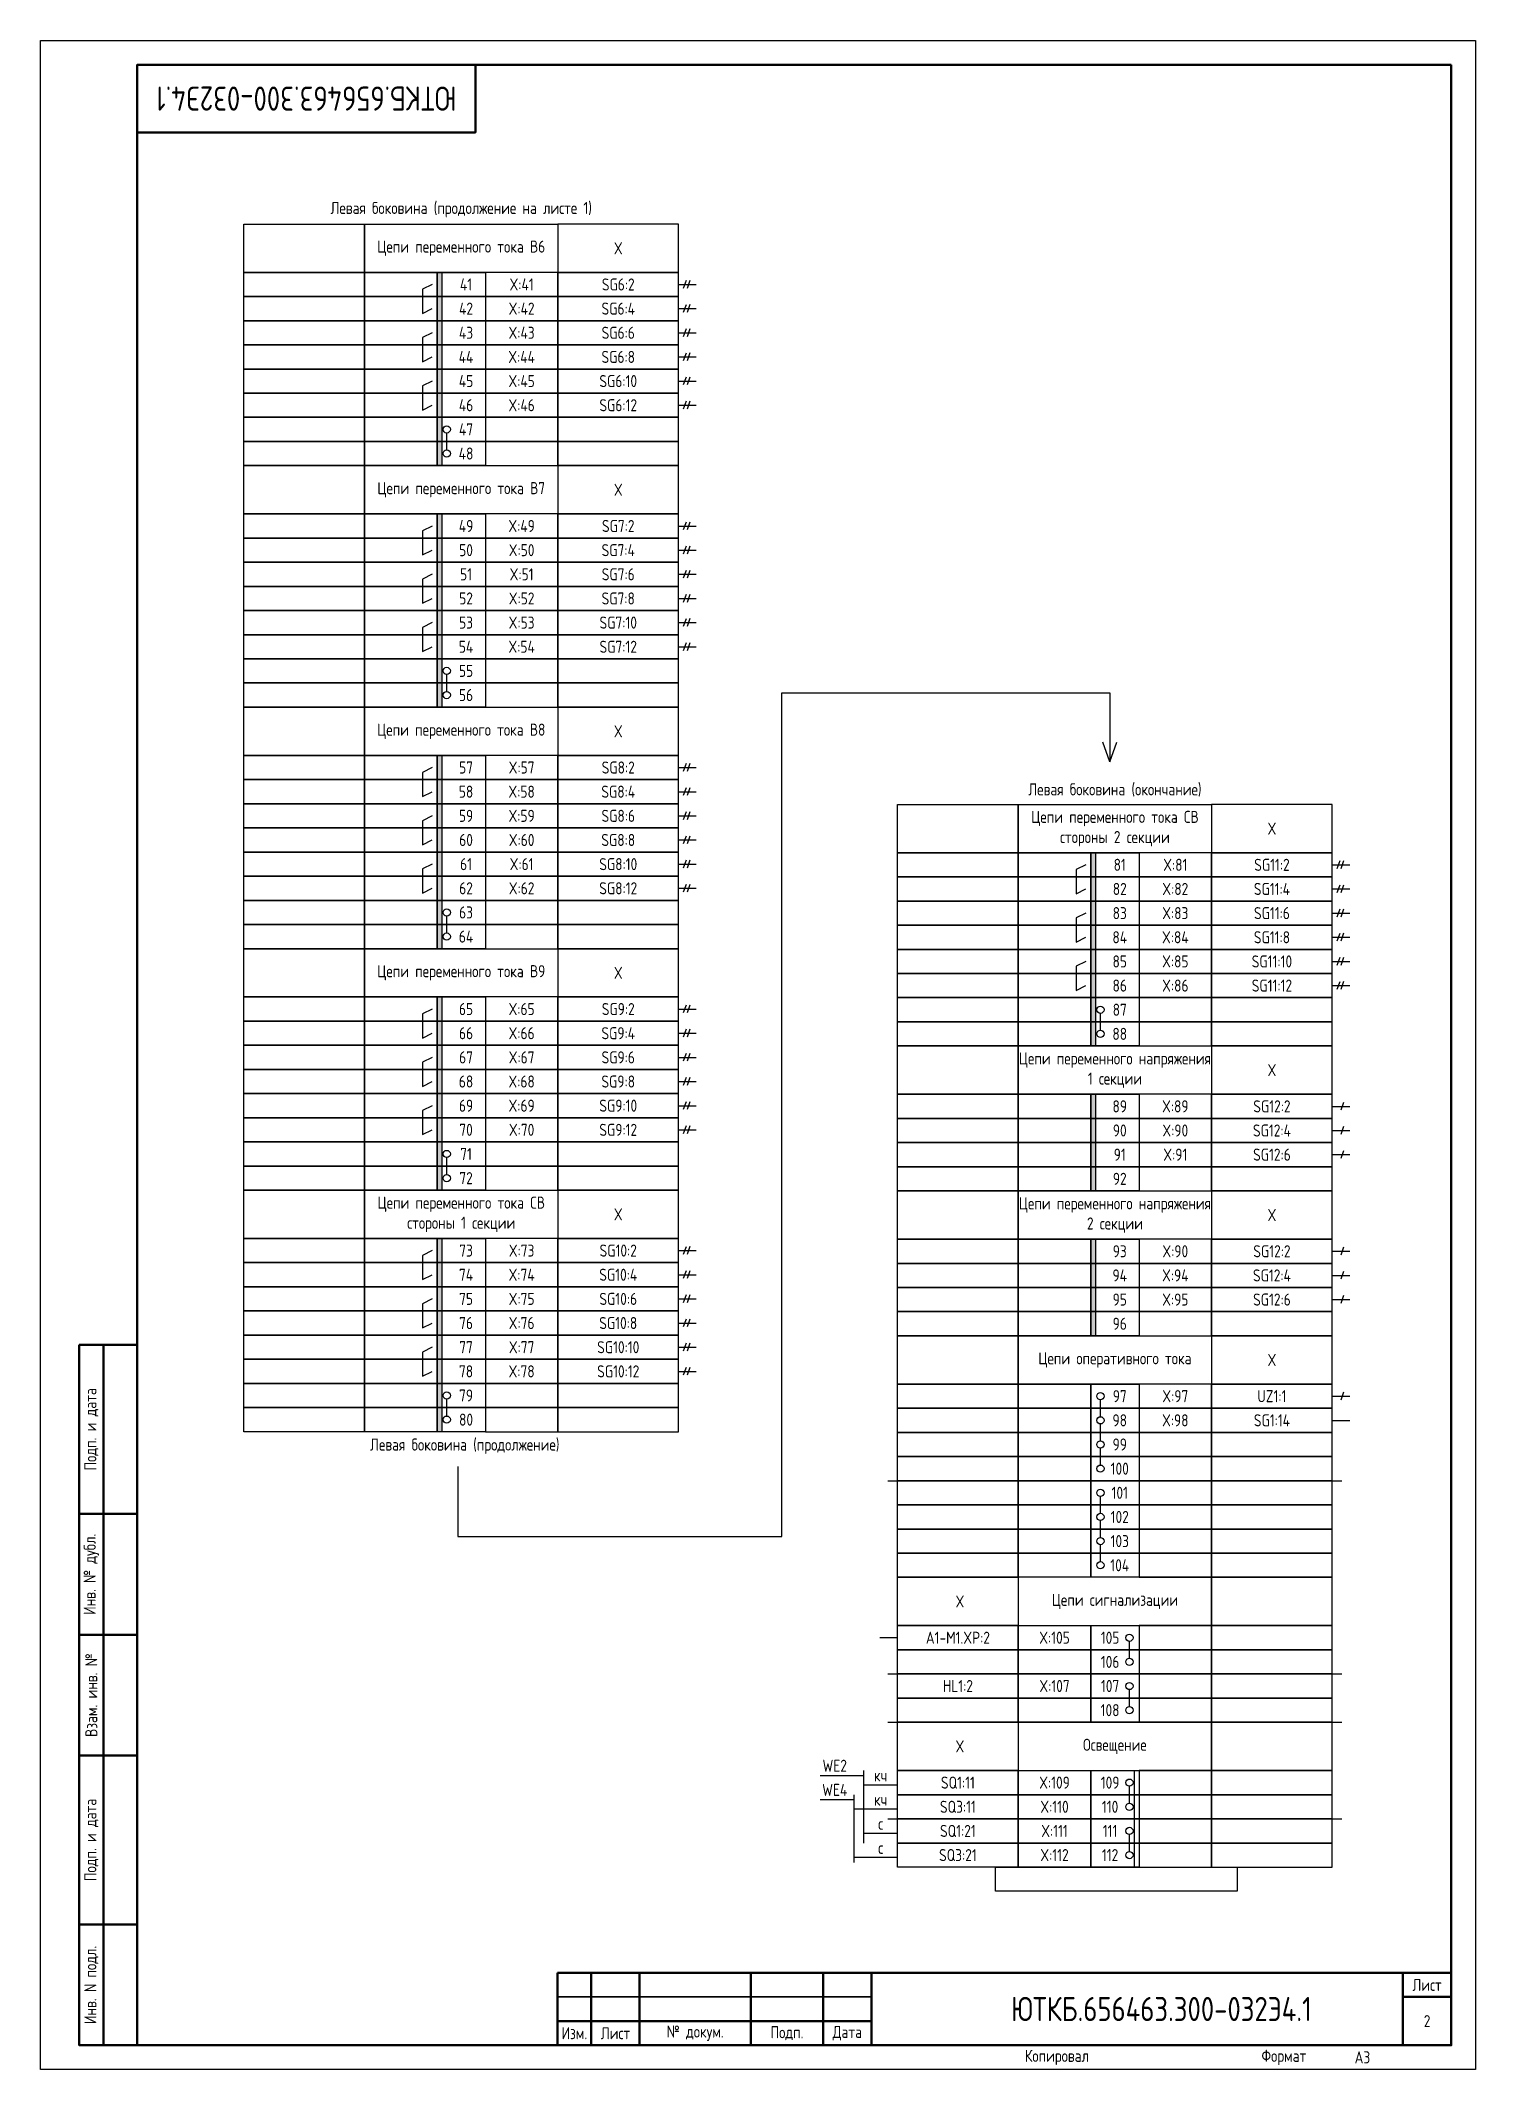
# Model space of a CAD drawing. Header units: millimetres. Extents: x -840 to 2694, y 0 to 584.
# Drawn here: x 2397 to 2694, y -0.1 to 419.9 of the extents above; entities that cross this region are included whole.
import ezdxf

# ---------------------------------------------------------------- set-up
doc = ezdxf.new("R2010")
doc.units = ezdxf.units.MM
doc.styles.add('Gost_type_A', font='GOST_0.TTF')

msp = doc.modelspace()

# ---------------------------------------------------------------- texts
at = {"insert": (2452, 407.95), "char_height": 5, "width": 70, "attachment_point": 5, "rotation": 180, "style": 'Gost_type_A'}
msp.add_mtext('ЮТКБ.656463.300-032Э4.1', dxfattribs=at)
at = {"style": 'Gost_type_A'}
for s, insert, char_height, width, attachment_point in [('Левая боковина (продолжение на листе 1)', (2484.07, 384.96), 2.5, 90, 5), ('Цепи переменного тока В6', (2484.07, 376.96), 2.5, 40, 5), ('X', (2516.57, 376.96), 2.5, 25, 5), ('SG6:2', (2516.57, 369.46), 2.5, 25, 5), ('SG6:4', (2516.57, 364.46), 2.5, 25, 5), ('SG6:6', (2516.57, 359.46), 2.5, 25, 5), ('SG6:8', (2516.57, 354.46), 2.5, 25, 5), ('SG6:10', (2516.57, 349.46), 2.5, 25, 5), ('SG6:12', (2516.57, 344.46), 2.5, 25, 5), ('Цепи переменного тока В7', (2484.07, 326.96), 2.5, 40, 5), ('X', (2516.57, 326.96), 2.5, 25, 5), ('SG7:2', (2516.57, 319.46), 2.5, 25, 5), ('SG7:4', (2516.57, 314.46), 2.5, 25, 5), ('SG7:6', (2516.57, 309.46), 2.5, 25, 5), ('SG7:8', (2516.57, 304.46), 2.5, 25, 5), ('SG7:10', (2516.57, 299.46), 2.5, 25, 5), ('SG7:12', (2516.57, 294.46), 2.5, 25, 5), ('Цепи переменного тока В8', (2484.07, 276.96), 2.5, 40, 5), ('X', (2516.57, 276.96), 2.5, 25, 5), ('SG8:2', (2516.57, 269.46), 2.5, 25, 5), ('SG8:4', (2516.57, 264.46), 2.5, 25, 5), ('Левая боковина (окончание)', (2619.38, 264.82), 2.5, 90, 5), ('SG8:6', (2516.57, 259.46), 2.5, 25, 5), ('Цепи переменного тока СВ\\Pстороны 2 секции', (2619.38, 256.82), 2.5, 40, 5), ('X', (2651.88, 256.82), 2.5, 25, 5), ('SG8:8', (2516.57, 254.46), 2.5, 25, 5), ('SG8:10', (2516.57, 249.46), 2.5, 25, 5), ('SG11:2', (2651.88, 249.32), 2.5, 25, 5), ('SG8:12', (2516.57, 244.46), 2.5, 25, 5), ('SG11:4', (2651.88, 244.32), 2.5, 25, 5), ('SG11:6', (2651.88, 239.32), 2.5, 25, 5), ('SG11:8', (2651.88, 234.32), 2.5, 25, 5), ('Цепи переменного тока В9 ', (2484.07, 226.96), 2.5, 40, 5), ('X', (2516.57, 226.96), 2.5, 25, 5), ('SG11:10', (2651.88, 229.32), 2.5, 25, 5), ('SG11:12', (2651.88, 224.32), 2.5, 25, 5), ('SG9:2', (2516.57, 219.46), 2.5, 25, 5), ('SG9:4', (2516.57, 214.46), 2.5, 25, 5), ('SG9:6', (2516.57, 209.46), 2.5, 25, 5), ('Цепи переменного напряжения 1 секции', (2619.38, 206.82), 2.5, 40, 5), ('X', (2651.88, 206.82), 2.5, 25, 5), ('SG9:8', (2516.57, 204.46), 2.5, 25, 5), ('SG9:10', (2516.57, 199.46), 2.5, 25, 5), ('SG12:2', (2651.88, 199.32), 2.5, 25, 5), ('SG9:12', (2516.57, 194.46), 2.5, 25, 5), ('SG12:4', (2651.88, 194.32), 2.5, 25, 5), ('SG12:6', (2651.88, 189.32), 2.5, 25, 5), ('Цепи переменного тока СВ\\Pстороны 1 секции', (2484.07, 176.96), 2.5, 40, 5), ('X', (2516.57, 176.96), 2.5, 25, 5), ('Цепи переменного напряжения 2 секции', (2619.38, 176.82), 2.5, 40, 5), ('X', (2651.88, 176.82), 2.5, 25, 5), ('SG10:2', (2516.57, 169.46), 2.5, 25, 5), ('SG12:2', (2651.88, 169.32), 2.5, 25, 5), ('SG10:4', (2516.57, 164.46), 2.5, 25, 5), ('SG12:4', (2651.88, 164.32), 2.5, 25, 5), ('SG10:6', (2516.57, 159.46), 2.5, 25, 5), ('SG12:6', (2651.88, 159.32), 2.5, 25, 5), ('SG10:8', (2516.57, 154.46), 2.5, 25, 5), ('SG10:10', (2516.57, 149.46), 2.5, 25, 5), ('Цепи оперативного тока', (2619.38, 146.82), 2.5, 40, 5), ('X', (2651.88, 146.82), 2.5, 25, 5), ('SG10:12', (2516.57, 144.46), 2.5, 25, 5), ('UZ1:1', (2651.88, 139.32), 2.5, 25, 5), ('SG1:14', (2651.88, 134.32), 2.5, 25, 5), ('Левая боковина (продолжение)', (2484.8, 128.96), 2.5, 90, 5), ('X', (2587.29, 96.82), 2.5, 25, 5), ('Цепи сигнализации', (2619.38, 96.82), 2.5, 40, 5), ('A1-M1.XP:2', (2586.88, 89.32), 2.5, 25, 5), ('HL1:2', (2586.88, 79.32), 2.5, 25, 5), ('X', (2587.29, 66.82), 2.5, 25, 5), ('Освещение', (2619.38, 66.82), 2.5, 40, 5), ('WE2', (2561.38, 62.82), 2.5, 7, 5), ('WE4', (2561.38, 57.82), 2.5, 7, 5), ('кч', (2570.88, 60.82), 2.5, 7, 5), ('SQ1:11', (2586.88, 59.32), 2.5, 25, 5), ('кч', (2570.88, 55.82), 2.5, 7, 5), ('SQ3:11', (2586.88, 54.32), 2.5, 25, 5), ('с', (2570.88, 50.82), 2.5, 7, 5), ('SQ1:21', (2586.88, 49.32), 2.5, 25, 5), ('с', (2570.88, 45.82), 2.5, 7, 5), ('SQ3:21', (2586.88, 44.32), 2.5, 25, 5), ('ЮТКБ.656463.300-032Э4.1', (2629, 12.45), 5, 120, 5), ('2', (2684, 9.95), 2.5, 10, 5), ('A3', (2669, 2.45), 2.5, 20, 4), ('A3', (2669, 2.45), 2.5, 20, 4)]:
    msp.add_mtext(s, dxfattribs=dict(at, insert=insert, char_height=char_height, width=width, attachment_point=attachment_point))
at = {"ltscale": 10, "char_height": 2.5, "attachment_point": 5, "style": 'Gost_type_A'}
for s, insert, width in [('41', (2485.07, 369.46), 8), ('X:41', (2496.57, 369.46), 15), ('42', (2485.07, 364.46), 8), ('X:42', (2496.57, 364.46), 15), ('43', (2485.07, 359.46), 8), ('X:43', (2496.57, 359.46), 15), ('44', (2485.07, 354.46), 8), ('X:44', (2496.57, 354.46), 15), ('45', (2485.07, 349.46), 8), ('X:45', (2496.57, 349.46), 15), ('46', (2485.07, 344.46), 8), ('X:46', (2496.57, 344.46), 15), ('47', (2485.07, 339.46), 8), ('48', (2485.07, 334.46), 8), ('49', (2485.07, 319.46), 8), ('X:49', (2496.57, 319.46), 15), ('50', (2485.07, 314.46), 8), ('X:50', (2496.57, 314.46), 15), ('51', (2485.07, 309.46), 8), ('X:51', (2496.57, 309.46), 15), ('52', (2485.07, 304.46), 8), ('X:52', (2496.57, 304.46), 15), ('53', (2485.07, 299.46), 8), ('X:53', (2496.57, 299.46), 15), ('54', (2485.07, 294.46), 8), ('X:54', (2496.57, 294.46), 15), ('55', (2485.07, 289.46), 8), ('56', (2485.07, 284.46), 8), ('57', (2485.07, 269.46), 8), ('X:57', (2496.57, 269.46), 15), ('58', (2485.07, 264.46), 8), ('X:58', (2496.57, 264.46), 15), ('59', (2485.07, 259.46), 8), ('X:59', (2496.57, 259.46), 15), ('60', (2485.07, 254.46), 8), ('X:60', (2496.57, 254.46), 15), ('61', (2485.07, 249.46), 8), ('X:61', (2496.57, 249.46), 15), ('81', (2620.38, 249.32), 8), ('X:81', (2631.88, 249.32), 15), ('62', (2485.07, 244.46), 8), ('X:62', (2496.57, 244.46), 15), ('82', (2620.38, 244.32), 8), ('X:82', (2631.88, 244.32), 15), ('63', (2485.07, 239.46), 8), ('83', (2620.38, 239.32), 8), ('X:83', (2631.88, 239.32), 15), ('64', (2485.07, 234.46), 8), ('84', (2620.38, 234.32), 8), ('X:84', (2631.88, 234.32), 15), ('85', (2620.38, 229.32), 8), ('X:85', (2631.88, 229.32), 15), ('86', (2620.38, 224.32), 8), ('X:86', (2631.88, 224.32), 15), ('65', (2485.07, 219.46), 8), ('X:65', (2496.57, 219.46), 15), ('87', (2620.38, 219.32), 8), ('66', (2485.07, 214.46), 8), ('X:66', (2496.57, 214.46), 15), ('88', (2620.38, 214.32), 8), ('67', (2485.07, 209.46), 8), ('X:67', (2496.57, 209.46), 15), ('68', (2485.07, 204.46), 8), ('X:68', (2496.57, 204.46), 15), ('69', (2485.07, 199.46), 8), ('X:69', (2496.57, 199.46), 15), ('89', (2620.38, 199.32), 8), ('X:89', (2631.88, 199.32), 15), ('70', (2485.07, 194.46), 8), ('X:70', (2496.57, 194.46), 15), ('90', (2620.38, 194.32), 8), ('X:90', (2631.88, 194.32), 15), ('71', (2485.07, 189.46), 8), ('91', (2620.38, 189.32), 8), ('X:91', (2631.88, 189.32), 15), ('72', (2485.07, 184.46), 8), ('92', (2620.38, 184.32), 8), ('73', (2485.07, 169.46), 8), ('X:73', (2496.57, 169.46), 15), ('93', (2620.38, 169.32), 8), ('X:90', (2631.88, 169.32), 15), ('74', (2485.07, 164.46), 8), ('X:74', (2496.57, 164.46), 15), ('94', (2620.38, 164.32), 8), ('X:94', (2631.88, 164.32), 15), ('75', (2485.07, 159.46), 8), ('X:75', (2496.57, 159.46), 15), ('95', (2620.38, 159.32), 8), ('X:95', (2631.88, 159.32), 15), ('76', (2485.07, 154.46), 8), ('X:76', (2496.57, 154.46), 15), ('96', (2620.38, 154.32), 8), ('77', (2485.07, 149.46), 8), ('X:77', (2496.57, 149.46), 15), ('78', (2485.07, 144.46), 8), ('X:78', (2496.57, 144.46), 15), ('79', (2485.07, 139.46), 8), ('97', (2620.38, 139.32), 8), ('X:97', (2631.88, 139.32), 15), ('80', (2485.07, 134.46), 8), ('98', (2620.38, 134.32), 8), ('X:98', (2631.88, 134.32), 15), ('99', (2620.38, 129.32), 8), ('100', (2620.38, 124.32), 8), ('101', (2620.38, 119.32), 8), ('102', (2620.38, 114.32), 8), ('103', (2620.38, 109.32), 8), ('104', (2620.38, 104.32), 8), ('X:105', (2606.88, 89.32), 15), ('105', (2618.38, 89.32), 8), ('106', (2618.38, 84.32), 8), ('X:107', (2606.88, 79.32), 15), ('107', (2618.38, 79.32), 8), ('108', (2618.38, 74.32), 8), ('X:109', (2606.88, 59.32), 15), ('109', (2618.38, 59.32), 8), ('X:110', (2606.88, 54.32), 15), ('110', (2618.38, 54.32), 8), ('X:111', (2606.88, 49.32), 15), ('111', (2618.38, 49.32), 8), ('X:112', (2606.88, 44.32), 15), ('112', (2618.38, 44.32), 8)]:
    msp.add_mtext(s, dxfattribs=dict(at, insert=insert, width=width))

# ---------------------------------------------------------------- blocks, each defined once
blk = doc.blocks.new('Штамп левый нижний')
at = {"lineweight": 50}
for points in [[(-12, 145), (-7, 145), (-7, 110), (-12, 110)], [(-7, 145), (0, 145), (0, 110), (-7, 110)], [(-12, 110), (-7, 110), (-7, 85), (-12, 85)], [(-7, 110), (0, 110), (0, 85), (-7, 85)], [(-12, 85), (-7, 85), (-7, 60), (-12, 60)], [(-7, 85), (0, 85), (0, 60), (-7, 60)], [(-12, 60), (-7, 60), (-7, 25), (-12, 25)], [(-7, 60), (0, 60), (0, 25), (-7, 25)], [(-12, 25), (-7, 25), (-7, 0), (-12, 0)], [(-7, 25), (0, 25), (0, 0), (-7, 0)]]:
    blk.add_lwpolyline(points, close=True, dxfattribs=at)
at = {"char_height": 2.5, "attachment_point": 5, "rotation": 90, "style": 'Gost_type_A'}
for s, insert, width in [('Подп. и дата', (-9.5, 127.5), 35), ('Инв. № дубл.', (-9.5, 97.5), 25), ('Взам. инв. №', (-9.5, 72.5), 25), ('Подп. и дата', (-9.5, 42.5), 35), ('Инв. N подл.', (-9.5, 12.5), 25)]:
    blk.add_mtext(s, dxfattribs=dict(at, insert=insert, width=width))
blk = doc.blocks.new('Штамп угловой верхний')
at = {"lineweight": 50}
blk.add_lwpolyline([(0, 0), (70, 0), (70, -14), (0, -14)], close=True, dxfattribs=at)
blk = doc.blocks.new('Штамп малый нижний')
at = {"lineweight": 50}
for points in [[(-185, 15), (-178, 15), (-178, 5), (-185, 5)], [(-178, 15), (-168, 15), (-168, 5), (-178, 5)], [(-168, 15), (-145, 15), (-145, 5), (-168, 5)], [(-145, 15), (-130, 15), (-130, 5), (-145, 5)], [(-130, 15), (-120, 15), (-120, 5), (-130, 5)], [(-120, 15), (-10, 15), (-10, 0), (-120, 0)], [(-10, 15), (0, 15), (0, 10), (-10, 10)], [(-10, 10), (0, 10), (0, 0), (-10, 0)], [(-185, 5), (-178, 5), (-178, 0), (-185, 0)], [(-178, 5), (-168, 5), (-168, 0), (-178, 0)], [(-168, 5), (-145, 5), (-145, 0), (-168, 0)], [(-145, 5), (-130, 5), (-130, 0), (-145, 0)], [(-130, 5), (-120, 5), (-120, 0), (-130, 0)]]:
    blk.add_lwpolyline(points, close=True, dxfattribs=at)
for points in [[(-185, 15), (-178, 15), (-178, 10), (-185, 10)], [(-178, 15), (-168, 15), (-168, 10), (-178, 10)], [(-168, 15), (-145, 15), (-145, 10), (-168, 10)], [(-145, 15), (-130, 15), (-130, 10), (-145, 10)], [(-130, 15), (-120, 15), (-120, 10), (-130, 10)], [(-185, 10), (-178, 10), (-178, 5), (-185, 5)], [(-178, 10), (-168, 10), (-168, 5), (-178, 5)], [(-168, 10), (-145, 10), (-145, 5), (-168, 5)], [(-145, 10), (-130, 10), (-130, 5), (-145, 5)], [(-130, 10), (-120, 10), (-120, 5), (-130, 5)]]:
    blk.add_lwpolyline(points, close=True)
at = {"char_height": 2.5, "style": 'Gost_type_A'}
for s, insert, width, attachment_point in [('Лист', (-5, 12.5), 10, 5), ('Изм.', (-181.5, 2.5), 7, 5), ('Лист', (-173, 2.5), 10, 5), ('№ докум.', (-156.5, 2.5), 23, 5), ('Подп.', (-137.5, 2.5), 15, 5), ('Дата', (-125, 2.5), 10, 5), ('Копировал', (-75, -2.53), 13.1202, 6), ('Формат', (-30, -2.53), 13.1202, 6)]:
    blk.add_mtext(s, dxfattribs=dict(at, insert=insert, width=width, attachment_point=attachment_point))

# ---------------------------------------------------------------- hatches: boundary and pattern name
h = msp.add_hatch(color=256)
h.dxf.hatch_style = 1
h.paths.add_polyline_path([(2480.07, 371.96), (2479.07, 371.96), (2479.07, 331.96), (2480.07, 331.96)])
h = msp.add_hatch(color=256)
h.dxf.hatch_style = 1
h.paths.add_polyline_path([(2480.07, 321.96), (2479.07, 321.96), (2479.07, 281.96), (2480.07, 281.96)])
h = msp.add_hatch(color=256)
h.dxf.hatch_style = 1
h.paths.add_polyline_path([(2480.07, 271.96), (2479.07, 271.96), (2479.07, 231.96), (2480.07, 231.96)])
h = msp.add_hatch(color=256)
h.dxf.hatch_style = 1
h.paths.add_polyline_path([(2615.38, 251.82), (2614.38, 251.82), (2614.38, 211.82), (2615.38, 211.82)])
h = msp.add_hatch(color=256)
h.dxf.hatch_style = 1
h.paths.add_polyline_path([(2480.07, 221.96), (2479.07, 221.96), (2479.07, 181.96), (2480.07, 181.96)])
h = msp.add_hatch(color=256)
h.dxf.hatch_style = 1
h.paths.add_polyline_path([(2615.38, 201.82), (2614.38, 201.82), (2614.38, 181.82), (2615.38, 181.82)])
h = msp.add_hatch(color=256)
h.dxf.hatch_style = 1
h.paths.add_polyline_path([(2480.07, 171.96), (2479.07, 171.96), (2479.07, 131.96), (2480.07, 131.96)])
h = msp.add_hatch(color=256)
h.dxf.hatch_style = 1
h.paths.add_polyline_path([(2615.38, 171.82), (2614.38, 171.82), (2614.38, 151.82), (2615.38, 151.82)])

# ---------------------------------------------------------------- linework, layer by layer
for p, q in [((2530.61, 370.27), (2530.03, 368.65)), ((2531.4, 370.28), (2530.82, 368.65)), ((2529.07, 369.46), (2532.69, 369.46)), ((2529.07, 364.46), (2532.69, 364.46)), ((2530.61, 365.27), (2530.03, 363.65)), ((2531.4, 365.28), (2530.82, 363.65)), ((2529.07, 359.46), (2532.69, 359.46)), ((2530.61, 360.27), (2530.03, 358.65)), ((2531.4, 360.28), (2530.82, 358.65)), ((2529.07, 354.46), (2532.69, 354.46)), ((2530.61, 355.27), (2530.03, 353.65)), ((2531.4, 355.28), (2530.82, 353.65)), ((2529.07, 349.46), (2532.69, 349.46)), ((2530.61, 350.27), (2530.03, 348.65)), ((2531.4, 350.28), (2530.82, 348.65)), ((2529.07, 344.46), (2532.69, 344.46)), ((2530.61, 345.27), (2530.03, 343.65)), ((2531.4, 345.28), (2530.82, 343.65)), ((2481.07, 335.21), (2481.07, 338.71)), ((2529.07, 319.46), (2532.69, 319.46)), ((2530.61, 320.27), (2530.03, 318.65)), ((2531.4, 320.28), (2530.82, 318.65)), ((2530.61, 315.27), (2530.03, 313.65)), ((2531.4, 315.28), (2530.82, 313.65)), ((2529.07, 314.46), (2532.69, 314.46)), ((2529.07, 309.46), (2532.69, 309.46)), ((2530.61, 310.27), (2530.03, 308.65)), ((2531.4, 310.28), (2530.82, 308.65)), ((2529.07, 304.46), (2532.69, 304.46)), ((2530.61, 305.27), (2530.03, 303.65)), ((2531.4, 305.28), (2530.82, 303.65)), ((2529.07, 299.46), (2532.69, 299.46)), ((2530.61, 300.27), (2530.03, 298.65)), ((2531.4, 300.28), (2530.82, 298.65)), ((2529.07, 294.46), (2532.69, 294.46)), ((2530.61, 295.27), (2530.03, 293.65)), ((2531.4, 295.28), (2530.82, 293.65)), ((2481.07, 285.21), (2481.07, 288.71)), ((2550.43, 110.28), (2550.43, 284.9)), ((2550.43, 284.9), (2618.33, 284.9)), ((2618.33, 284.9), (2618.33, 270.64)), ((2618.33, 270.64), (2616.86, 274.73)), ((2618.33, 270.64), (2619.79, 274.73)), ((2529.07, 269.46), (2532.69, 269.46)), ((2530.61, 270.27), (2530.03, 268.65)), ((2531.4, 270.28), (2530.82, 268.65)), ((2530.61, 265.27), (2530.03, 263.65)), ((2531.4, 265.28), (2530.82, 263.65)), ((2529.07, 264.46), (2532.69, 264.46)), ((2529.07, 259.46), (2532.69, 259.46)), ((2530.61, 260.27), (2530.03, 258.65)), ((2531.4, 260.28), (2530.82, 258.65)), ((2529.07, 254.46), (2532.69, 254.46)), ((2530.61, 255.27), (2530.03, 253.65)), ((2531.4, 255.28), (2530.82, 253.65)), ((2529.07, 249.46), (2532.69, 249.46)), ((2530.61, 250.27), (2530.03, 248.65)), ((2531.4, 250.28), (2530.82, 248.65)), ((2664.38, 249.32), (2668, 249.32)), ((2665.91, 250.13), (2665.33, 248.51)), ((2666.7, 250.14), (2666.12, 248.51)), ((2529.07, 244.46), (2532.69, 244.46)), ((2530.61, 245.27), (2530.03, 243.65)), ((2531.4, 245.28), (2530.82, 243.65)), ((2664.38, 244.32), (2668, 244.32)), ((2665.91, 245.13), (2665.33, 243.51)), ((2666.7, 245.14), (2666.12, 243.51)), ((2665.91, 240.13), (2665.33, 238.51)), ((2666.7, 240.14), (2666.12, 238.51)), ((2481.07, 235.21), (2481.07, 238.71)), ((2664.38, 239.32), (2668, 239.32)), ((2664.38, 234.32), (2668, 234.32)), ((2665.91, 235.13), (2665.33, 233.51)), ((2666.7, 235.14), (2666.12, 233.51)), ((2664.38, 229.32), (2668, 229.32)), ((2665.91, 230.13), (2665.33, 228.51)), ((2666.7, 230.14), (2666.12, 228.51)), ((2664.38, 224.32), (2668, 224.32)), ((2665.91, 225.13), (2665.33, 223.51)), ((2666.7, 225.14), (2666.12, 223.51)), ((2529.07, 219.46), (2532.69, 219.46)), ((2530.61, 220.27), (2530.03, 218.65)), ((2531.4, 220.28), (2530.82, 218.65)), ((2616.38, 215.07), (2616.38, 218.57)), ((2529.07, 214.46), (2532.69, 214.46)), ((2530.61, 215.27), (2530.03, 213.65)), ((2531.4, 215.28), (2530.82, 213.65)), ((2530.61, 210.27), (2530.03, 208.65)), ((2531.4, 210.28), (2530.82, 208.65)), ((2529.07, 209.46), (2532.69, 209.46)), ((2529.07, 204.46), (2532.69, 204.46)), ((2530.61, 205.27), (2530.03, 203.65)), ((2531.4, 205.28), (2530.82, 203.65)), ((2529.07, 199.46), (2532.69, 199.46)), ((2530.61, 200.27), (2530.03, 198.65)), ((2531.4, 200.28), (2530.82, 198.65)), ((2664.38, 199.32), (2668, 199.32)), ((2666.7, 200.14), (2666.12, 198.51)), ((2529.07, 194.46), (2532.69, 194.46)), ((2530.61, 195.27), (2530.03, 193.65)), ((2531.4, 195.28), (2530.82, 193.65)), ((2664.38, 194.32), (2668, 194.32)), ((2666.7, 195.14), (2666.12, 193.51)), ((2664.38, 189.32), (2668, 189.32)), ((2666.7, 190.14), (2666.12, 188.51)), ((2481.07, 185.21), (2481.07, 188.71)), ((2529.07, 169.46), (2532.69, 169.46)), ((2530.61, 170.27), (2530.03, 168.65)), ((2531.4, 170.28), (2530.82, 168.65)), ((2664.38, 169.32), (2668, 169.32)), ((2666.7, 170.14), (2666.12, 168.51)), ((2529.07, 164.46), (2532.69, 164.46)), ((2530.61, 165.27), (2530.03, 163.65)), ((2531.4, 165.28), (2530.82, 163.65)), ((2664.38, 164.32), (2668, 164.32)), ((2666.7, 165.14), (2666.12, 163.51)), ((2530.61, 160.27), (2530.03, 158.65)), ((2531.4, 160.28), (2530.82, 158.65)), ((2666.7, 160.14), (2666.12, 158.51)), ((2529.07, 159.46), (2532.69, 159.46)), ((2664.38, 159.32), (2668, 159.32)), ((2529.07, 154.46), (2532.69, 154.46)), ((2530.61, 155.27), (2530.03, 153.65)), ((2531.4, 155.28), (2530.82, 153.65)), ((2529.07, 149.46), (2532.69, 149.46)), ((2530.61, 150.27), (2530.03, 148.65)), ((2531.4, 150.28), (2530.82, 148.65)), ((2529.07, 144.46), (2532.69, 144.46)), ((2530.61, 145.27), (2530.03, 143.65)), ((2531.4, 145.28), (2530.82, 143.65)), ((2481.07, 135.21), (2481.07, 138.71)), ((2664.38, 139.32), (2668, 139.32)), ((2666.7, 140.14), (2666.12, 138.51)), ((2616.38, 135.07), (2616.38, 138.57)), ((2616.38, 130.07), (2616.38, 133.57)), ((2664.38, 134.32), (2668, 134.32)), ((2616.38, 125.07), (2616.38, 128.57)), ((2483.37, 124.74), (2483.37, 110.28)), ((2572.38, 121.82), (2666.38, 121.82)), ((2616.38, 115.07), (2616.38, 118.57)), ((2616.38, 110.07), (2616.38, 113.57)), ((2483.37, 110.28), (2550.43, 110.28)), ((2616.38, 105.07), (2616.38, 108.57)), ((2574.38, 89.32), (2570.75, 89.32)), ((2622.38, 85.07), (2622.38, 88.57)), ((2572.38, 81.82), (2666.38, 81.82)), ((2622.38, 75.07), (2622.38, 78.57)), ((2572.38, 71.82), (2666.38, 71.82)), ((2558.38, 60.82), (2567.38, 60.82)), ((2567.38, 46.82), (2567.38, 61.82)), ((2574.38, 58.82), (2567.38, 58.82)), ((2623.38, 61.82), (2623.38, 41.82)), ((2558.38, 55.82), (2565.38, 55.82)), ((2565.38, 42.82), (2565.38, 56.82)), ((2622.38, 55.07), (2622.38, 58.57)), ((2574.38, 53.82), (2565.38, 53.82)), ((2572.38, 51.82), (2666.38, 51.82)), ((2574.38, 48.82), (2567.38, 48.82)), ((2622.38, 45.07), (2622.38, 48.57)), ((2574.38, 43.82), (2565.38, 43.82))]:
    msp.add_line(p, q)
for points in [[(2694, 419.95), (2694, -0.05), (2397, -0.05), (2397, 419.95)], [(2439.07, 381.96), (2464.07, 381.96), (2464.07, 371.96), (2439.07, 371.96)], [(2464.07, 381.96), (2504.07, 381.96), (2504.07, 371.96), (2464.07, 371.96)], [(2529.07, 381.96), (2504.07, 381.96), (2504.07, 371.96), (2529.07, 371.96)], [(2439.07, 371.96), (2464.07, 371.96), (2464.07, 366.96), (2439.07, 366.96)], [(2464.07, 371.96), (2479.07, 371.96), (2479.07, 366.96), (2464.07, 366.96)], [(2479.07, 371.96), (2489.07, 371.96), (2489.07, 366.96), (2479.07, 366.96)], [(2504.07, 371.96), (2489.07, 371.96), (2489.07, 366.96), (2504.07, 366.96)], [(2529.07, 371.96), (2504.07, 371.96), (2504.07, 366.96), (2529.07, 366.96)], [(2439.07, 366.96), (2464.07, 366.96), (2464.07, 361.96), (2439.07, 361.96)], [(2464.07, 366.96), (2479.07, 366.96), (2479.07, 361.96), (2464.07, 361.96)], [(2479.07, 366.96), (2489.07, 366.96), (2489.07, 361.96), (2479.07, 361.96)], [(2504.07, 366.96), (2489.07, 366.96), (2489.07, 361.96), (2504.07, 361.96)], [(2529.07, 366.96), (2504.07, 366.96), (2504.07, 361.96), (2529.07, 361.96)], [(2439.07, 361.96), (2464.07, 361.96), (2464.07, 356.96), (2439.07, 356.96)], [(2464.07, 361.96), (2479.07, 361.96), (2479.07, 356.96), (2464.07, 356.96)], [(2479.07, 361.96), (2489.07, 361.96), (2489.07, 356.96), (2479.07, 356.96)], [(2504.07, 361.96), (2489.07, 361.96), (2489.07, 356.96), (2504.07, 356.96)], [(2529.07, 361.96), (2504.07, 361.96), (2504.07, 356.96), (2529.07, 356.96)], [(2439.07, 356.96), (2464.07, 356.96), (2464.07, 351.96), (2439.07, 351.96)], [(2464.07, 356.96), (2479.07, 356.96), (2479.07, 351.96), (2464.07, 351.96)], [(2479.07, 356.96), (2489.07, 356.96), (2489.07, 351.96), (2479.07, 351.96)], [(2504.07, 356.96), (2489.07, 356.96), (2489.07, 351.96), (2504.07, 351.96)], [(2529.07, 356.96), (2504.07, 356.96), (2504.07, 351.96), (2529.07, 351.96)], [(2439.07, 351.96), (2464.07, 351.96), (2464.07, 346.96), (2439.07, 346.96)], [(2464.07, 351.96), (2479.07, 351.96), (2479.07, 346.96), (2464.07, 346.96)], [(2479.07, 351.96), (2489.07, 351.96), (2489.07, 346.96), (2479.07, 346.96)], [(2504.07, 351.96), (2489.07, 351.96), (2489.07, 346.96), (2504.07, 346.96)], [(2529.07, 351.96), (2504.07, 351.96), (2504.07, 346.96), (2529.07, 346.96)], [(2439.07, 346.96), (2464.07, 346.96), (2464.07, 341.96), (2439.07, 341.96)], [(2464.07, 346.96), (2479.07, 346.96), (2479.07, 341.96), (2464.07, 341.96)], [(2479.07, 346.96), (2489.07, 346.96), (2489.07, 341.96), (2479.07, 341.96)], [(2504.07, 346.96), (2489.07, 346.96), (2489.07, 341.96), (2504.07, 341.96)], [(2529.07, 346.96), (2504.07, 346.96), (2504.07, 341.96), (2529.07, 341.96)], [(2439.07, 341.96), (2464.07, 341.96), (2464.07, 336.96), (2439.07, 336.96)], [(2464.07, 341.96), (2479.07, 341.96), (2479.07, 336.96), (2464.07, 336.96)], [(2479.07, 341.96), (2489.07, 341.96), (2489.07, 336.96), (2479.07, 336.96)], [(2504.07, 341.96), (2489.07, 341.96), (2489.07, 336.96), (2504.07, 336.96)], [(2529.07, 341.96), (2504.07, 341.96), (2504.07, 336.96), (2529.07, 336.96)], [(2439.07, 336.96), (2464.07, 336.96), (2464.07, 331.96), (2439.07, 331.96)], [(2464.07, 336.96), (2479.07, 336.96), (2479.07, 331.96), (2464.07, 331.96)], [(2479.07, 336.96), (2489.07, 336.96), (2489.07, 331.96), (2479.07, 331.96)], [(2504.07, 336.96), (2489.07, 336.96), (2489.07, 331.96), (2504.07, 331.96)], [(2529.07, 336.96), (2504.07, 336.96), (2504.07, 331.96), (2529.07, 331.96)], [(2439.07, 331.96), (2464.07, 331.96), (2464.07, 321.96), (2439.07, 321.96)], [(2464.07, 331.96), (2504.07, 331.96), (2504.07, 321.96), (2464.07, 321.96)], [(2529.07, 331.96), (2504.07, 331.96), (2504.07, 321.96), (2529.07, 321.96)], [(2439.07, 321.96), (2464.07, 321.96), (2464.07, 316.96), (2439.07, 316.96)], [(2464.07, 321.96), (2479.07, 321.96), (2479.07, 316.96), (2464.07, 316.96)], [(2479.07, 321.96), (2489.07, 321.96), (2489.07, 316.96), (2479.07, 316.96)], [(2504.07, 321.96), (2489.07, 321.96), (2489.07, 316.96), (2504.07, 316.96)], [(2529.07, 321.96), (2504.07, 321.96), (2504.07, 316.96), (2529.07, 316.96)], [(2439.07, 316.96), (2464.07, 316.96), (2464.07, 311.96), (2439.07, 311.96)], [(2464.07, 316.96), (2479.07, 316.96), (2479.07, 311.96), (2464.07, 311.96)], [(2479.07, 316.96), (2489.07, 316.96), (2489.07, 311.96), (2479.07, 311.96)], [(2504.07, 316.96), (2489.07, 316.96), (2489.07, 311.96), (2504.07, 311.96)], [(2529.07, 316.96), (2504.07, 316.96), (2504.07, 311.96), (2529.07, 311.96)], [(2439.07, 311.96), (2464.07, 311.96), (2464.07, 306.96), (2439.07, 306.96)], [(2464.07, 311.96), (2479.07, 311.96), (2479.07, 306.96), (2464.07, 306.96)], [(2479.07, 311.96), (2489.07, 311.96), (2489.07, 306.96), (2479.07, 306.96)], [(2504.07, 311.96), (2489.07, 311.96), (2489.07, 306.96), (2504.07, 306.96)], [(2529.07, 311.96), (2504.07, 311.96), (2504.07, 306.96), (2529.07, 306.96)], [(2439.07, 306.96), (2464.07, 306.96), (2464.07, 301.96), (2439.07, 301.96)], [(2464.07, 306.96), (2479.07, 306.96), (2479.07, 301.96), (2464.07, 301.96)], [(2479.07, 306.96), (2489.07, 306.96), (2489.07, 301.96), (2479.07, 301.96)], [(2504.07, 306.96), (2489.07, 306.96), (2489.07, 301.96), (2504.07, 301.96)], [(2529.07, 306.96), (2504.07, 306.96), (2504.07, 301.96), (2529.07, 301.96)], [(2439.07, 301.96), (2464.07, 301.96), (2464.07, 296.96), (2439.07, 296.96)], [(2464.07, 301.96), (2479.07, 301.96), (2479.07, 296.96), (2464.07, 296.96)], [(2479.07, 301.96), (2489.07, 301.96), (2489.07, 296.96), (2479.07, 296.96)], [(2504.07, 301.96), (2489.07, 301.96), (2489.07, 296.96), (2504.07, 296.96)], [(2529.07, 301.96), (2504.07, 301.96), (2504.07, 296.96), (2529.07, 296.96)], [(2439.07, 296.96), (2464.07, 296.96), (2464.07, 291.96), (2439.07, 291.96)], [(2464.07, 296.96), (2479.07, 296.96), (2479.07, 291.96), (2464.07, 291.96)], [(2479.07, 296.96), (2489.07, 296.96), (2489.07, 291.96), (2479.07, 291.96)], [(2504.07, 296.96), (2489.07, 296.96), (2489.07, 291.96), (2504.07, 291.96)], [(2529.07, 296.96), (2504.07, 296.96), (2504.07, 291.96), (2529.07, 291.96)], [(2439.07, 291.96), (2464.07, 291.96), (2464.07, 286.96), (2439.07, 286.96)], [(2464.07, 291.96), (2479.07, 291.96), (2479.07, 286.96), (2464.07, 286.96)], [(2479.07, 291.96), (2489.07, 291.96), (2489.07, 286.96), (2479.07, 286.96)], [(2504.07, 291.96), (2489.07, 291.96), (2489.07, 286.96), (2504.07, 286.96)], [(2529.07, 291.96), (2504.07, 291.96), (2504.07, 286.96), (2529.07, 286.96)], [(2439.07, 286.96), (2464.07, 286.96), (2464.07, 281.96), (2439.07, 281.96)], [(2464.07, 286.96), (2479.07, 286.96), (2479.07, 281.96), (2464.07, 281.96)], [(2479.07, 286.96), (2489.07, 286.96), (2489.07, 281.96), (2479.07, 281.96)], [(2504.07, 286.96), (2489.07, 286.96), (2489.07, 281.96), (2504.07, 281.96)], [(2529.07, 286.96), (2504.07, 286.96), (2504.07, 281.96), (2529.07, 281.96)], [(2439.07, 281.96), (2464.07, 281.96), (2464.07, 271.96), (2439.07, 271.96)], [(2464.07, 281.96), (2504.07, 281.96), (2504.07, 271.96), (2464.07, 271.96)], [(2529.07, 281.96), (2504.07, 281.96), (2504.07, 271.96), (2529.07, 271.96)], [(2439.07, 271.96), (2464.07, 271.96), (2464.07, 266.96), (2439.07, 266.96)], [(2464.07, 271.96), (2479.07, 271.96), (2479.07, 266.96), (2464.07, 266.96)], [(2479.07, 271.96), (2489.07, 271.96), (2489.07, 266.96), (2479.07, 266.96)], [(2504.07, 271.96), (2489.07, 271.96), (2489.07, 266.96), (2504.07, 266.96)], [(2529.07, 271.96), (2504.07, 271.96), (2504.07, 266.96), (2529.07, 266.96)], [(2439.07, 266.96), (2464.07, 266.96), (2464.07, 261.96), (2439.07, 261.96)], [(2464.07, 266.96), (2479.07, 266.96), (2479.07, 261.96), (2464.07, 261.96)], [(2479.07, 266.96), (2489.07, 266.96), (2489.07, 261.96), (2479.07, 261.96)], [(2504.07, 266.96), (2489.07, 266.96), (2489.07, 261.96), (2504.07, 261.96)], [(2529.07, 266.96), (2504.07, 266.96), (2504.07, 261.96), (2529.07, 261.96)], [(2439.07, 261.96), (2464.07, 261.96), (2464.07, 256.96), (2439.07, 256.96)], [(2464.07, 261.96), (2479.07, 261.96), (2479.07, 256.96), (2464.07, 256.96)], [(2479.07, 261.96), (2489.07, 261.96), (2489.07, 256.96), (2479.07, 256.96)], [(2504.07, 261.96), (2489.07, 261.96), (2489.07, 256.96), (2504.07, 256.96)], [(2529.07, 261.96), (2504.07, 261.96), (2504.07, 256.96), (2529.07, 256.96)], [(2574.38, 261.82), (2599.38, 261.82), (2599.38, 251.82), (2574.38, 251.82)], [(2599.38, 261.82), (2639.38, 261.82), (2639.38, 251.82), (2599.38, 251.82)], [(2664.38, 261.82), (2639.38, 261.82), (2639.38, 251.82), (2664.38, 251.82)], [(2439.07, 256.96), (2464.07, 256.96), (2464.07, 251.96), (2439.07, 251.96)], [(2464.07, 256.96), (2479.07, 256.96), (2479.07, 251.96), (2464.07, 251.96)], [(2479.07, 256.96), (2489.07, 256.96), (2489.07, 251.96), (2479.07, 251.96)], [(2504.07, 256.96), (2489.07, 256.96), (2489.07, 251.96), (2504.07, 251.96)], [(2529.07, 256.96), (2504.07, 256.96), (2504.07, 251.96), (2529.07, 251.96)], [(2439.07, 251.96), (2464.07, 251.96), (2464.07, 246.96), (2439.07, 246.96)], [(2464.07, 251.96), (2479.07, 251.96), (2479.07, 246.96), (2464.07, 246.96)], [(2479.07, 251.96), (2489.07, 251.96), (2489.07, 246.96), (2479.07, 246.96)], [(2504.07, 251.96), (2489.07, 251.96), (2489.07, 246.96), (2504.07, 246.96)], [(2529.07, 251.96), (2504.07, 251.96), (2504.07, 246.96), (2529.07, 246.96)], [(2574.38, 251.82), (2599.38, 251.82), (2599.38, 246.82), (2574.38, 246.82)], [(2599.38, 251.82), (2614.38, 251.82), (2614.38, 246.82), (2599.38, 246.82)], [(2614.38, 251.82), (2624.38, 251.82), (2624.38, 246.82), (2614.38, 246.82)], [(2639.38, 251.82), (2624.38, 251.82), (2624.38, 246.82), (2639.38, 246.82)], [(2664.38, 251.82), (2639.38, 251.82), (2639.38, 246.82), (2664.38, 246.82)], [(2439.07, 246.96), (2464.07, 246.96), (2464.07, 241.96), (2439.07, 241.96)], [(2464.07, 246.96), (2479.07, 246.96), (2479.07, 241.96), (2464.07, 241.96)], [(2479.07, 246.96), (2489.07, 246.96), (2489.07, 241.96), (2479.07, 241.96)], [(2504.07, 246.96), (2489.07, 246.96), (2489.07, 241.96), (2504.07, 241.96)], [(2529.07, 246.96), (2504.07, 246.96), (2504.07, 241.96), (2529.07, 241.96)], [(2574.38, 246.82), (2599.38, 246.82), (2599.38, 241.82), (2574.38, 241.82)], [(2599.38, 246.82), (2614.38, 246.82), (2614.38, 241.82), (2599.38, 241.82)], [(2614.38, 246.82), (2624.38, 246.82), (2624.38, 241.82), (2614.38, 241.82)], [(2639.38, 246.82), (2624.38, 246.82), (2624.38, 241.82), (2639.38, 241.82)], [(2664.38, 246.82), (2639.38, 246.82), (2639.38, 241.82), (2664.38, 241.82)], [(2439.07, 241.96), (2464.07, 241.96), (2464.07, 236.96), (2439.07, 236.96)], [(2464.07, 241.96), (2479.07, 241.96), (2479.07, 236.96), (2464.07, 236.96)], [(2479.07, 241.96), (2489.07, 241.96), (2489.07, 236.96), (2479.07, 236.96)], [(2504.07, 241.96), (2489.07, 241.96), (2489.07, 236.96), (2504.07, 236.96)], [(2529.07, 241.96), (2504.07, 241.96), (2504.07, 236.96), (2529.07, 236.96)], [(2574.38, 241.82), (2599.38, 241.82), (2599.38, 236.82), (2574.38, 236.82)], [(2599.38, 241.82), (2614.38, 241.82), (2614.38, 236.82), (2599.38, 236.82)], [(2614.38, 241.82), (2624.38, 241.82), (2624.38, 236.82), (2614.38, 236.82)], [(2639.38, 241.82), (2624.38, 241.82), (2624.38, 236.82), (2639.38, 236.82)], [(2664.38, 241.82), (2639.38, 241.82), (2639.38, 236.82), (2664.38, 236.82)], [(2439.07, 236.96), (2464.07, 236.96), (2464.07, 231.96), (2439.07, 231.96)], [(2464.07, 236.96), (2479.07, 236.96), (2479.07, 231.96), (2464.07, 231.96)], [(2479.07, 236.96), (2489.07, 236.96), (2489.07, 231.96), (2479.07, 231.96)], [(2504.07, 236.96), (2489.07, 236.96), (2489.07, 231.96), (2504.07, 231.96)], [(2529.07, 236.96), (2504.07, 236.96), (2504.07, 231.96), (2529.07, 231.96)], [(2574.38, 236.82), (2599.38, 236.82), (2599.38, 231.82), (2574.38, 231.82)], [(2599.38, 236.82), (2614.38, 236.82), (2614.38, 231.82), (2599.38, 231.82)], [(2614.38, 236.82), (2624.38, 236.82), (2624.38, 231.82), (2614.38, 231.82)], [(2639.38, 236.82), (2624.38, 236.82), (2624.38, 231.82), (2639.38, 231.82)], [(2664.38, 236.82), (2639.38, 236.82), (2639.38, 231.82), (2664.38, 231.82)], [(2439.07, 231.96), (2464.07, 231.96), (2464.07, 221.96), (2439.07, 221.96)], [(2464.07, 231.96), (2504.07, 231.96), (2504.07, 221.96), (2464.07, 221.96)], [(2529.07, 231.96), (2504.07, 231.96), (2504.07, 221.96), (2529.07, 221.96)], [(2574.38, 231.82), (2599.38, 231.82), (2599.38, 226.82), (2574.38, 226.82)], [(2599.38, 231.82), (2614.38, 231.82), (2614.38, 226.82), (2599.38, 226.82)], [(2614.38, 231.82), (2624.38, 231.82), (2624.38, 226.82), (2614.38, 226.82)], [(2639.38, 231.82), (2624.38, 231.82), (2624.38, 226.82), (2639.38, 226.82)], [(2664.38, 231.82), (2639.38, 231.82), (2639.38, 226.82), (2664.38, 226.82)], [(2574.38, 226.82), (2599.38, 226.82), (2599.38, 221.82), (2574.38, 221.82)], [(2599.38, 226.82), (2614.38, 226.82), (2614.38, 221.82), (2599.38, 221.82)], [(2614.38, 226.82), (2624.38, 226.82), (2624.38, 221.82), (2614.38, 221.82)], [(2639.38, 226.82), (2624.38, 226.82), (2624.38, 221.82), (2639.38, 221.82)], [(2664.38, 226.82), (2639.38, 226.82), (2639.38, 221.82), (2664.38, 221.82)], [(2439.07, 221.96), (2464.07, 221.96), (2464.07, 216.96), (2439.07, 216.96)], [(2464.07, 221.96), (2479.07, 221.96), (2479.07, 216.96), (2464.07, 216.96)], [(2479.07, 221.96), (2489.07, 221.96), (2489.07, 216.96), (2479.07, 216.96)], [(2504.07, 221.96), (2489.07, 221.96), (2489.07, 216.96), (2504.07, 216.96)], [(2529.07, 221.96), (2504.07, 221.96), (2504.07, 216.96), (2529.07, 216.96)], [(2574.38, 221.82), (2599.38, 221.82), (2599.38, 216.82), (2574.38, 216.82)], [(2599.38, 221.82), (2614.38, 221.82), (2614.38, 216.82), (2599.38, 216.82)], [(2614.38, 221.82), (2624.38, 221.82), (2624.38, 216.82), (2614.38, 216.82)], [(2639.38, 221.82), (2624.38, 221.82), (2624.38, 216.82), (2639.38, 216.82)], [(2664.38, 221.82), (2639.38, 221.82), (2639.38, 216.82), (2664.38, 216.82)], [(2439.07, 216.96), (2464.07, 216.96), (2464.07, 211.96), (2439.07, 211.96)], [(2464.07, 216.96), (2479.07, 216.96), (2479.07, 211.96), (2464.07, 211.96)], [(2479.07, 216.96), (2489.07, 216.96), (2489.07, 211.96), (2479.07, 211.96)], [(2504.07, 216.96), (2489.07, 216.96), (2489.07, 211.96), (2504.07, 211.96)], [(2529.07, 216.96), (2504.07, 216.96), (2504.07, 211.96), (2529.07, 211.96)], [(2574.38, 216.82), (2599.38, 216.82), (2599.38, 211.82), (2574.38, 211.82)], [(2599.38, 216.82), (2614.38, 216.82), (2614.38, 211.82), (2599.38, 211.82)], [(2614.38, 216.82), (2624.38, 216.82), (2624.38, 211.82), (2614.38, 211.82)], [(2639.38, 216.82), (2624.38, 216.82), (2624.38, 211.82), (2639.38, 211.82)], [(2664.38, 216.82), (2639.38, 216.82), (2639.38, 211.82), (2664.38, 211.82)], [(2439.07, 211.96), (2464.07, 211.96), (2464.07, 206.96), (2439.07, 206.96)], [(2464.07, 211.96), (2479.07, 211.96), (2479.07, 206.96), (2464.07, 206.96)], [(2479.07, 211.96), (2489.07, 211.96), (2489.07, 206.96), (2479.07, 206.96)], [(2504.07, 211.96), (2489.07, 211.96), (2489.07, 206.96), (2504.07, 206.96)], [(2529.07, 211.96), (2504.07, 211.96), (2504.07, 206.96), (2529.07, 206.96)], [(2574.38, 211.82), (2599.38, 211.82), (2599.38, 201.82), (2574.38, 201.82)], [(2599.38, 211.82), (2639.38, 211.82), (2639.38, 201.82), (2599.38, 201.82)], [(2664.38, 211.82), (2639.38, 211.82), (2639.38, 201.82), (2664.38, 201.82)], [(2439.07, 206.96), (2464.07, 206.96), (2464.07, 201.96), (2439.07, 201.96)], [(2464.07, 206.96), (2479.07, 206.96), (2479.07, 201.96), (2464.07, 201.96)], [(2479.07, 206.96), (2489.07, 206.96), (2489.07, 201.96), (2479.07, 201.96)], [(2504.07, 206.96), (2489.07, 206.96), (2489.07, 201.96), (2504.07, 201.96)], [(2529.07, 206.96), (2504.07, 206.96), (2504.07, 201.96), (2529.07, 201.96)], [(2439.07, 201.96), (2464.07, 201.96), (2464.07, 196.96), (2439.07, 196.96)], [(2464.07, 201.96), (2479.07, 201.96), (2479.07, 196.96), (2464.07, 196.96)], [(2479.07, 201.96), (2489.07, 201.96), (2489.07, 196.96), (2479.07, 196.96)], [(2504.07, 201.96), (2489.07, 201.96), (2489.07, 196.96), (2504.07, 196.96)], [(2529.07, 201.96), (2504.07, 201.96), (2504.07, 196.96), (2529.07, 196.96)], [(2574.38, 201.82), (2599.38, 201.82), (2599.38, 196.82), (2574.38, 196.82)], [(2599.38, 201.82), (2614.38, 201.82), (2614.38, 196.82), (2599.38, 196.82)], [(2614.38, 201.82), (2624.38, 201.82), (2624.38, 196.82), (2614.38, 196.82)], [(2639.38, 201.82), (2624.38, 201.82), (2624.38, 196.82), (2639.38, 196.82)], [(2664.38, 201.82), (2639.38, 201.82), (2639.38, 196.82), (2664.38, 196.82)], [(2439.07, 196.96), (2464.07, 196.96), (2464.07, 191.96), (2439.07, 191.96)], [(2464.07, 196.96), (2479.07, 196.96), (2479.07, 191.96), (2464.07, 191.96)], [(2479.07, 196.96), (2489.07, 196.96), (2489.07, 191.96), (2479.07, 191.96)], [(2504.07, 196.96), (2489.07, 196.96), (2489.07, 191.96), (2504.07, 191.96)], [(2529.07, 196.96), (2504.07, 196.96), (2504.07, 191.96), (2529.07, 191.96)], [(2574.38, 196.82), (2599.38, 196.82), (2599.38, 191.82), (2574.38, 191.82)], [(2599.38, 196.82), (2614.38, 196.82), (2614.38, 191.82), (2599.38, 191.82)], [(2614.38, 196.82), (2624.38, 196.82), (2624.38, 191.82), (2614.38, 191.82)], [(2639.38, 196.82), (2624.38, 196.82), (2624.38, 191.82), (2639.38, 191.82)], [(2664.38, 196.82), (2639.38, 196.82), (2639.38, 191.82), (2664.38, 191.82)], [(2439.07, 191.96), (2464.07, 191.96), (2464.07, 186.96), (2439.07, 186.96)], [(2464.07, 191.96), (2479.07, 191.96), (2479.07, 186.96), (2464.07, 186.96)], [(2479.07, 191.96), (2489.07, 191.96), (2489.07, 186.96), (2479.07, 186.96)], [(2504.07, 191.96), (2489.07, 191.96), (2489.07, 186.96), (2504.07, 186.96)], [(2529.07, 191.96), (2504.07, 191.96), (2504.07, 186.96), (2529.07, 186.96)], [(2574.38, 191.82), (2599.38, 191.82), (2599.38, 186.82), (2574.38, 186.82)], [(2599.38, 191.82), (2614.38, 191.82), (2614.38, 186.82), (2599.38, 186.82)], [(2614.38, 191.82), (2624.38, 191.82), (2624.38, 186.82), (2614.38, 186.82)], [(2639.38, 191.82), (2624.38, 191.82), (2624.38, 186.82), (2639.38, 186.82)], [(2664.38, 191.82), (2639.38, 191.82), (2639.38, 186.82), (2664.38, 186.82)], [(2439.07, 186.96), (2464.07, 186.96), (2464.07, 181.96), (2439.07, 181.96)], [(2464.07, 186.96), (2479.07, 186.96), (2479.07, 181.96), (2464.07, 181.96)], [(2479.07, 186.96), (2489.07, 186.96), (2489.07, 181.96), (2479.07, 181.96)], [(2504.07, 186.96), (2489.07, 186.96), (2489.07, 181.96), (2504.07, 181.96)], [(2529.07, 186.96), (2504.07, 186.96), (2504.07, 181.96), (2529.07, 181.96)], [(2574.38, 186.82), (2599.38, 186.82), (2599.38, 181.82), (2574.38, 181.82)], [(2599.38, 186.82), (2614.38, 186.82), (2614.38, 181.82), (2599.38, 181.82)], [(2614.38, 186.82), (2624.38, 186.82), (2624.38, 181.82), (2614.38, 181.82)], [(2639.38, 186.82), (2624.38, 186.82), (2624.38, 181.82), (2639.38, 181.82)], [(2664.38, 186.82), (2639.38, 186.82), (2639.38, 181.82), (2664.38, 181.82)], [(2439.07, 181.96), (2464.07, 181.96), (2464.07, 171.96), (2439.07, 171.96)], [(2464.07, 181.96), (2504.07, 181.96), (2504.07, 171.96), (2464.07, 171.96)], [(2529.07, 181.96), (2504.07, 181.96), (2504.07, 171.96), (2529.07, 171.96)], [(2574.38, 181.82), (2599.38, 181.82), (2599.38, 171.82), (2574.38, 171.82)], [(2599.38, 181.82), (2639.38, 181.82), (2639.38, 171.82), (2599.38, 171.82)], [(2664.38, 181.82), (2639.38, 181.82), (2639.38, 171.82), (2664.38, 171.82)], [(2439.07, 171.96), (2464.07, 171.96), (2464.07, 166.96), (2439.07, 166.96)], [(2464.07, 171.96), (2479.07, 171.96), (2479.07, 166.96), (2464.07, 166.96)], [(2479.07, 171.96), (2489.07, 171.96), (2489.07, 166.96), (2479.07, 166.96)], [(2504.07, 171.96), (2489.07, 171.96), (2489.07, 166.96), (2504.07, 166.96)], [(2529.07, 171.96), (2504.07, 171.96), (2504.07, 166.96), (2529.07, 166.96)], [(2574.38, 171.82), (2599.38, 171.82), (2599.38, 166.82), (2574.38, 166.82)], [(2599.38, 171.82), (2614.38, 171.82), (2614.38, 166.82), (2599.38, 166.82)], [(2614.38, 171.82), (2624.38, 171.82), (2624.38, 166.82), (2614.38, 166.82)], [(2639.38, 171.82), (2624.38, 171.82), (2624.38, 166.82), (2639.38, 166.82)], [(2664.38, 171.82), (2639.38, 171.82), (2639.38, 166.82), (2664.38, 166.82)], [(2439.07, 166.96), (2464.07, 166.96), (2464.07, 161.96), (2439.07, 161.96)], [(2464.07, 166.96), (2479.07, 166.96), (2479.07, 161.96), (2464.07, 161.96)], [(2479.07, 166.96), (2489.07, 166.96), (2489.07, 161.96), (2479.07, 161.96)], [(2504.07, 166.96), (2489.07, 166.96), (2489.07, 161.96), (2504.07, 161.96)], [(2529.07, 166.96), (2504.07, 166.96), (2504.07, 161.96), (2529.07, 161.96)], [(2574.38, 166.82), (2599.38, 166.82), (2599.38, 161.82), (2574.38, 161.82)], [(2599.38, 166.82), (2614.38, 166.82), (2614.38, 161.82), (2599.38, 161.82)], [(2614.38, 166.82), (2624.38, 166.82), (2624.38, 161.82), (2614.38, 161.82)], [(2639.38, 166.82), (2624.38, 166.82), (2624.38, 161.82), (2639.38, 161.82)], [(2664.38, 166.82), (2639.38, 166.82), (2639.38, 161.82), (2664.38, 161.82)], [(2439.07, 161.96), (2464.07, 161.96), (2464.07, 156.96), (2439.07, 156.96)], [(2464.07, 161.96), (2479.07, 161.96), (2479.07, 156.96), (2464.07, 156.96)], [(2479.07, 161.96), (2489.07, 161.96), (2489.07, 156.96), (2479.07, 156.96)], [(2504.07, 161.96), (2489.07, 161.96), (2489.07, 156.96), (2504.07, 156.96)], [(2529.07, 161.96), (2504.07, 161.96), (2504.07, 156.96), (2529.07, 156.96)], [(2574.38, 161.82), (2599.38, 161.82), (2599.38, 156.82), (2574.38, 156.82)], [(2599.38, 161.82), (2614.38, 161.82), (2614.38, 156.82), (2599.38, 156.82)], [(2614.38, 161.82), (2624.38, 161.82), (2624.38, 156.82), (2614.38, 156.82)], [(2639.38, 161.82), (2624.38, 161.82), (2624.38, 156.82), (2639.38, 156.82)], [(2664.38, 161.82), (2639.38, 161.82), (2639.38, 156.82), (2664.38, 156.82)], [(2439.07, 156.96), (2464.07, 156.96), (2464.07, 151.96), (2439.07, 151.96)], [(2464.07, 156.96), (2479.07, 156.96), (2479.07, 151.96), (2464.07, 151.96)], [(2479.07, 156.96), (2489.07, 156.96), (2489.07, 151.96), (2479.07, 151.96)], [(2504.07, 156.96), (2489.07, 156.96), (2489.07, 151.96), (2504.07, 151.96)], [(2529.07, 156.96), (2504.07, 156.96), (2504.07, 151.96), (2529.07, 151.96)], [(2574.38, 156.82), (2599.38, 156.82), (2599.38, 151.82), (2574.38, 151.82)], [(2599.38, 156.82), (2614.38, 156.82), (2614.38, 151.82), (2599.38, 151.82)], [(2614.38, 156.82), (2624.38, 156.82), (2624.38, 151.82), (2614.38, 151.82)], [(2639.38, 156.82), (2624.38, 156.82), (2624.38, 151.82), (2639.38, 151.82)], [(2664.38, 156.82), (2639.38, 156.82), (2639.38, 151.82), (2664.38, 151.82)], [(2439.07, 151.96), (2464.07, 151.96), (2464.07, 146.96), (2439.07, 146.96)], [(2464.07, 151.96), (2479.07, 151.96), (2479.07, 146.96), (2464.07, 146.96)], [(2479.07, 151.96), (2489.07, 151.96), (2489.07, 146.96), (2479.07, 146.96)], [(2504.07, 151.96), (2489.07, 151.96), (2489.07, 146.96), (2504.07, 146.96)], [(2529.07, 151.96), (2504.07, 151.96), (2504.07, 146.96), (2529.07, 146.96)], [(2574.38, 151.82), (2599.38, 151.82), (2599.38, 141.82), (2574.38, 141.82)], [(2599.38, 151.82), (2639.38, 151.82), (2639.38, 141.82), (2599.38, 141.82)], [(2664.38, 151.82), (2639.38, 151.82), (2639.38, 141.82), (2664.38, 141.82)], [(2439.07, 146.96), (2464.07, 146.96), (2464.07, 141.96), (2439.07, 141.96)], [(2464.07, 146.96), (2479.07, 146.96), (2479.07, 141.96), (2464.07, 141.96)], [(2479.07, 146.96), (2489.07, 146.96), (2489.07, 141.96), (2479.07, 141.96)], [(2504.07, 146.96), (2489.07, 146.96), (2489.07, 141.96), (2504.07, 141.96)], [(2529.07, 146.96), (2504.07, 146.96), (2504.07, 141.96), (2529.07, 141.96)], [(2439.07, 141.96), (2464.07, 141.96), (2464.07, 136.96), (2439.07, 136.96)], [(2464.07, 141.96), (2479.07, 141.96), (2479.07, 136.96), (2464.07, 136.96)], [(2479.07, 141.96), (2489.07, 141.96), (2489.07, 136.96), (2479.07, 136.96)], [(2504.07, 141.96), (2489.07, 141.96), (2489.07, 136.96), (2504.07, 136.96)], [(2529.07, 141.96), (2504.07, 141.96), (2504.07, 136.96), (2529.07, 136.96)], [(2574.38, 141.82), (2599.38, 141.82), (2599.38, 136.82), (2574.38, 136.82)], [(2599.38, 141.82), (2614.38, 141.82), (2614.38, 136.82), (2599.38, 136.82)], [(2614.38, 141.82), (2624.38, 141.82), (2624.38, 136.82), (2614.38, 136.82)], [(2639.38, 141.82), (2624.38, 141.82), (2624.38, 136.82), (2639.38, 136.82)], [(2664.38, 141.82), (2639.38, 141.82), (2639.38, 136.82), (2664.38, 136.82)], [(2439.07, 136.96), (2464.07, 136.96), (2464.07, 131.96), (2439.07, 131.96)], [(2464.07, 136.96), (2479.07, 136.96), (2479.07, 131.96), (2464.07, 131.96)], [(2479.07, 136.96), (2489.07, 136.96), (2489.07, 131.96), (2479.07, 131.96)], [(2504.07, 136.96), (2489.07, 136.96), (2489.07, 131.96), (2504.07, 131.96)], [(2529.07, 136.96), (2504.07, 136.96), (2504.07, 131.96), (2529.07, 131.96)], [(2574.38, 136.82), (2599.38, 136.82), (2599.38, 131.82), (2574.38, 131.82)], [(2599.38, 136.82), (2614.38, 136.82), (2614.38, 131.82), (2599.38, 131.82)], [(2614.38, 136.82), (2624.38, 136.82), (2624.38, 131.82), (2614.38, 131.82)], [(2639.38, 136.82), (2624.38, 136.82), (2624.38, 131.82), (2639.38, 131.82)], [(2664.38, 136.82), (2639.38, 136.82), (2639.38, 131.82), (2664.38, 131.82)], [(2574.38, 131.82), (2599.38, 131.82), (2599.38, 126.82), (2574.38, 126.82)], [(2599.38, 131.82), (2614.38, 131.82), (2614.38, 126.82), (2599.38, 126.82)], [(2614.38, 131.82), (2624.38, 131.82), (2624.38, 126.82), (2614.38, 126.82)], [(2639.38, 131.82), (2624.38, 131.82), (2624.38, 126.82), (2639.38, 126.82)], [(2664.38, 131.82), (2639.38, 131.82), (2639.38, 126.82), (2664.38, 126.82)], [(2574.38, 126.82), (2599.38, 126.82), (2599.38, 121.82), (2574.38, 121.82)], [(2599.38, 126.82), (2614.38, 126.82), (2614.38, 121.82), (2599.38, 121.82)], [(2614.38, 126.82), (2624.38, 126.82), (2624.38, 121.82), (2614.38, 121.82)], [(2639.38, 126.82), (2624.38, 126.82), (2624.38, 121.82), (2639.38, 121.82)], [(2664.38, 126.82), (2639.38, 126.82), (2639.38, 121.82), (2664.38, 121.82)], [(2574.38, 121.82), (2599.38, 121.82), (2599.38, 116.82), (2574.38, 116.82)], [(2599.38, 121.82), (2614.38, 121.82), (2614.38, 116.82), (2599.38, 116.82)], [(2614.38, 121.82), (2624.38, 121.82), (2624.38, 116.82), (2614.38, 116.82)], [(2639.38, 121.82), (2624.38, 121.82), (2624.38, 116.82), (2639.38, 116.82)], [(2664.38, 121.82), (2639.38, 121.82), (2639.38, 116.82), (2664.38, 116.82)], [(2574.38, 116.82), (2599.38, 116.82), (2599.38, 111.82), (2574.38, 111.82)], [(2599.38, 116.82), (2614.38, 116.82), (2614.38, 111.82), (2599.38, 111.82)], [(2614.38, 116.82), (2624.38, 116.82), (2624.38, 111.82), (2614.38, 111.82)], [(2639.38, 116.82), (2624.38, 116.82), (2624.38, 111.82), (2639.38, 111.82)], [(2664.38, 116.82), (2639.38, 116.82), (2639.38, 111.82), (2664.38, 111.82)], [(2574.38, 111.82), (2599.38, 111.82), (2599.38, 106.82), (2574.38, 106.82)], [(2599.38, 111.82), (2614.38, 111.82), (2614.38, 106.82), (2599.38, 106.82)], [(2614.38, 111.82), (2624.38, 111.82), (2624.38, 106.82), (2614.38, 106.82)], [(2639.38, 111.82), (2624.38, 111.82), (2624.38, 106.82), (2639.38, 106.82)], [(2664.38, 111.82), (2639.38, 111.82), (2639.38, 106.82), (2664.38, 106.82)], [(2574.38, 106.82), (2599.38, 106.82), (2599.38, 101.82), (2574.38, 101.82)], [(2599.38, 106.82), (2614.38, 106.82), (2614.38, 101.82), (2599.38, 101.82)], [(2614.38, 106.82), (2624.38, 106.82), (2624.38, 101.82), (2614.38, 101.82)], [(2639.38, 106.82), (2624.38, 106.82), (2624.38, 101.82), (2639.38, 101.82)], [(2664.38, 106.82), (2639.38, 106.82), (2639.38, 101.82), (2664.38, 101.82)], [(2574.38, 101.82), (2599.38, 101.82), (2599.38, 91.82), (2574.38, 91.82)], [(2639.38, 101.82), (2599.38, 101.82), (2599.38, 91.82), (2639.38, 91.82)], [(2664.38, 101.82), (2639.38, 101.82), (2639.38, 91.82), (2664.38, 91.82)], [(2574.38, 91.82), (2599.38, 91.82), (2599.38, 86.82), (2574.38, 86.82)], [(2599.38, 91.82), (2614.38, 91.82), (2614.38, 86.82), (2599.38, 86.82)], [(2614.38, 91.82), (2624.38, 91.82), (2624.38, 86.82), (2614.38, 86.82)], [(2639.38, 91.82), (2624.38, 91.82), (2624.38, 86.82), (2639.38, 86.82)], [(2664.38, 91.82), (2639.38, 91.82), (2639.38, 86.82), (2664.38, 86.82)], [(2574.38, 86.82), (2599.38, 86.82), (2599.38, 81.82), (2574.38, 81.82)], [(2599.38, 86.82), (2614.38, 86.82), (2614.38, 81.82), (2599.38, 81.82)], [(2614.38, 86.82), (2624.38, 86.82), (2624.38, 81.82), (2614.38, 81.82)], [(2639.38, 86.82), (2624.38, 86.82), (2624.38, 81.82), (2639.38, 81.82)], [(2664.38, 86.82), (2639.38, 86.82), (2639.38, 81.82), (2664.38, 81.82)], [(2574.38, 81.82), (2599.38, 81.82), (2599.38, 76.82), (2574.38, 76.82)], [(2599.38, 81.82), (2614.38, 81.82), (2614.38, 76.82), (2599.38, 76.82)], [(2614.38, 81.82), (2624.38, 81.82), (2624.38, 76.82), (2614.38, 76.82)], [(2639.38, 81.82), (2624.38, 81.82), (2624.38, 76.82), (2639.38, 76.82)], [(2664.38, 81.82), (2639.38, 81.82), (2639.38, 76.82), (2664.38, 76.82)], [(2574.38, 76.82), (2599.38, 76.82), (2599.38, 71.82), (2574.38, 71.82)], [(2599.38, 76.82), (2614.38, 76.82), (2614.38, 71.82), (2599.38, 71.82)], [(2614.38, 76.82), (2624.38, 76.82), (2624.38, 71.82), (2614.38, 71.82)], [(2639.38, 76.82), (2624.38, 76.82), (2624.38, 71.82), (2639.38, 71.82)], [(2664.38, 76.82), (2639.38, 76.82), (2639.38, 71.82), (2664.38, 71.82)], [(2574.38, 71.82), (2599.38, 71.82), (2599.38, 61.82), (2574.38, 61.82)], [(2639.38, 71.82), (2599.38, 71.82), (2599.38, 61.82), (2639.38, 61.82)], [(2664.38, 71.82), (2639.38, 71.82), (2639.38, 61.82), (2664.38, 61.82)], [(2574.38, 61.82), (2599.38, 61.82), (2599.38, 56.82), (2574.38, 56.82)], [(2599.38, 61.82), (2614.38, 61.82), (2614.38, 56.82), (2599.38, 56.82)], [(2614.38, 61.82), (2624.38, 61.82), (2624.38, 56.82), (2614.38, 56.82)], [(2639.38, 61.82), (2624.38, 61.82), (2624.38, 56.82), (2639.38, 56.82)], [(2664.38, 61.82), (2639.38, 61.82), (2639.38, 56.82), (2664.38, 56.82)], [(2574.38, 56.82), (2599.38, 56.82), (2599.38, 51.82), (2574.38, 51.82)], [(2599.38, 56.82), (2614.38, 56.82), (2614.38, 51.82), (2599.38, 51.82)], [(2614.38, 56.82), (2624.38, 56.82), (2624.38, 51.82), (2614.38, 51.82)], [(2639.38, 56.82), (2624.38, 56.82), (2624.38, 51.82), (2639.38, 51.82)], [(2664.38, 56.82), (2639.38, 56.82), (2639.38, 51.82), (2664.38, 51.82)], [(2574.38, 51.82), (2599.38, 51.82), (2599.38, 46.82), (2574.38, 46.82)], [(2599.38, 51.82), (2614.38, 51.82), (2614.38, 46.82), (2599.38, 46.82)], [(2614.38, 51.82), (2624.38, 51.82), (2624.38, 46.82), (2614.38, 46.82)], [(2639.38, 51.82), (2624.38, 51.82), (2624.38, 46.82), (2639.38, 46.82)], [(2664.38, 51.82), (2639.38, 51.82), (2639.38, 46.82), (2664.38, 46.82)], [(2574.38, 46.82), (2599.38, 46.82), (2599.38, 41.82), (2574.38, 41.82)], [(2599.38, 46.82), (2614.38, 46.82), (2614.38, 41.82), (2599.38, 41.82)], [(2614.38, 46.82), (2624.38, 46.82), (2624.38, 41.82), (2614.38, 41.82)], [(2639.38, 46.82), (2624.38, 46.82), (2624.38, 41.82), (2639.38, 41.82)], [(2664.38, 46.82), (2639.38, 46.82), (2639.38, 41.82), (2664.38, 41.82)], [(2594.69, 41.82), (2644.69, 41.82), (2644.69, 36.82), (2594.69, 36.82)]]:
    msp.add_lwpolyline(points, close=True)
at = {"lineweight": 50}
msp.add_lwpolyline([(2689, 414.95), (2689, 4.95), (2417, 4.95), (2417, 414.95)], close=True, dxfattribs=at)
for points in [[(2479.07, 331.96), (2479.07, 371.96), (2480.07, 371.96), (2480.07, 331.96)], [(2478.07, 369.46), (2476.07, 368.46), (2476.07, 363.46), (2478.07, 364.46)], [(2478.07, 359.46), (2476.07, 358.46), (2476.07, 353.46), (2478.07, 354.46)], [(2478.07, 349.46), (2476.07, 348.46), (2476.07, 343.46), (2478.07, 344.46)], [(2478.07, 319.46), (2476.07, 318.46), (2476.07, 313.46), (2478.07, 314.46)], [(2479.07, 281.96), (2479.07, 321.96), (2480.07, 321.96), (2480.07, 281.96)], [(2478.07, 309.46), (2476.07, 308.46), (2476.07, 303.46), (2478.07, 304.46)], [(2478.07, 299.46), (2476.07, 298.46), (2476.07, 293.46), (2478.07, 294.46)], [(2478.07, 269.46), (2476.07, 268.46), (2476.07, 263.46), (2478.07, 264.46)], [(2479.07, 231.96), (2479.07, 271.96), (2480.07, 271.96), (2480.07, 231.96)], [(2478.07, 259.46), (2476.07, 258.46), (2476.07, 253.46), (2478.07, 254.46)], [(2478.07, 249.46), (2476.07, 248.46), (2476.07, 243.46), (2478.07, 244.46)], [(2613.38, 249.32), (2611.38, 248.32), (2611.38, 243.32), (2613.38, 244.32)], [(2614.38, 211.82), (2614.38, 251.82), (2615.38, 251.82), (2615.38, 211.82)], [(2613.38, 239.32), (2611.38, 238.32), (2611.38, 233.32), (2613.38, 234.32)], [(2613.38, 229.32), (2611.38, 228.32), (2611.38, 223.32), (2613.38, 224.32)], [(2478.07, 219.46), (2476.07, 218.46), (2476.07, 213.46), (2478.07, 214.46)], [(2479.07, 181.96), (2479.07, 221.96), (2480.07, 221.96), (2480.07, 181.96)], [(2478.07, 209.46), (2476.07, 208.46), (2476.07, 203.46), (2478.07, 204.46)], [(2614.38, 181.82), (2614.38, 201.82), (2615.38, 201.82), (2615.38, 181.82)], [(2478.07, 199.46), (2476.07, 198.46), (2476.07, 193.46), (2478.07, 194.46)], [(2478.07, 169.46), (2476.07, 168.46), (2476.07, 163.46), (2478.07, 164.46)], [(2479.07, 131.96), (2479.07, 171.96), (2480.07, 171.96), (2480.07, 131.96)], [(2614.38, 151.82), (2614.38, 171.82), (2615.38, 171.82), (2615.38, 151.82)], [(2478.07, 159.46), (2476.07, 158.46), (2476.07, 153.46), (2478.07, 154.46)], [(2478.07, 149.46), (2476.07, 148.46), (2476.07, 143.46), (2478.07, 144.46)]]:
    msp.add_lwpolyline(points)
for centre in [(2481.07, 339.46), (2481.07, 334.46), (2481.07, 289.46), (2481.07, 284.46), (2481.07, 239.46), (2481.07, 234.46), (2616.38, 219.32), (2616.38, 214.32), (2481.07, 189.46), (2481.07, 184.46), (2481.07, 139.46), (2616.38, 139.32), (2481.07, 134.46), (2616.38, 134.32), (2616.38, 129.32), (2616.38, 124.32), (2616.38, 119.32), (2616.38, 114.32), (2616.38, 109.32), (2616.38, 104.32), (2622.38, 89.32), (2622.38, 84.32), (2622.38, 79.32), (2622.38, 74.32), (2622.38, 59.32), (2622.38, 54.32), (2622.38, 49.32), (2622.38, 44.32)]:
    msp.add_circle(centre, 0.75)

# ---------------------------------------------------------------- block references
for name, p in [('Штамп угловой верхний', (2417, 414.95)), ('Штамп левый нижний', (2417, 4.95)), ('Штамп малый нижний', (2689, 4.95))]:
    msp.add_blockref(name, p)

msp.set_redraw_order([(e.dxf.handle, doc.entitydb.next_handle()) for e in msp.query("TEXT MTEXT ATTDEF DIMENSION ARC_DIMENSION")])  # texts and dimensions are drawn at this point

doc.saveas('drawing.dxf')
